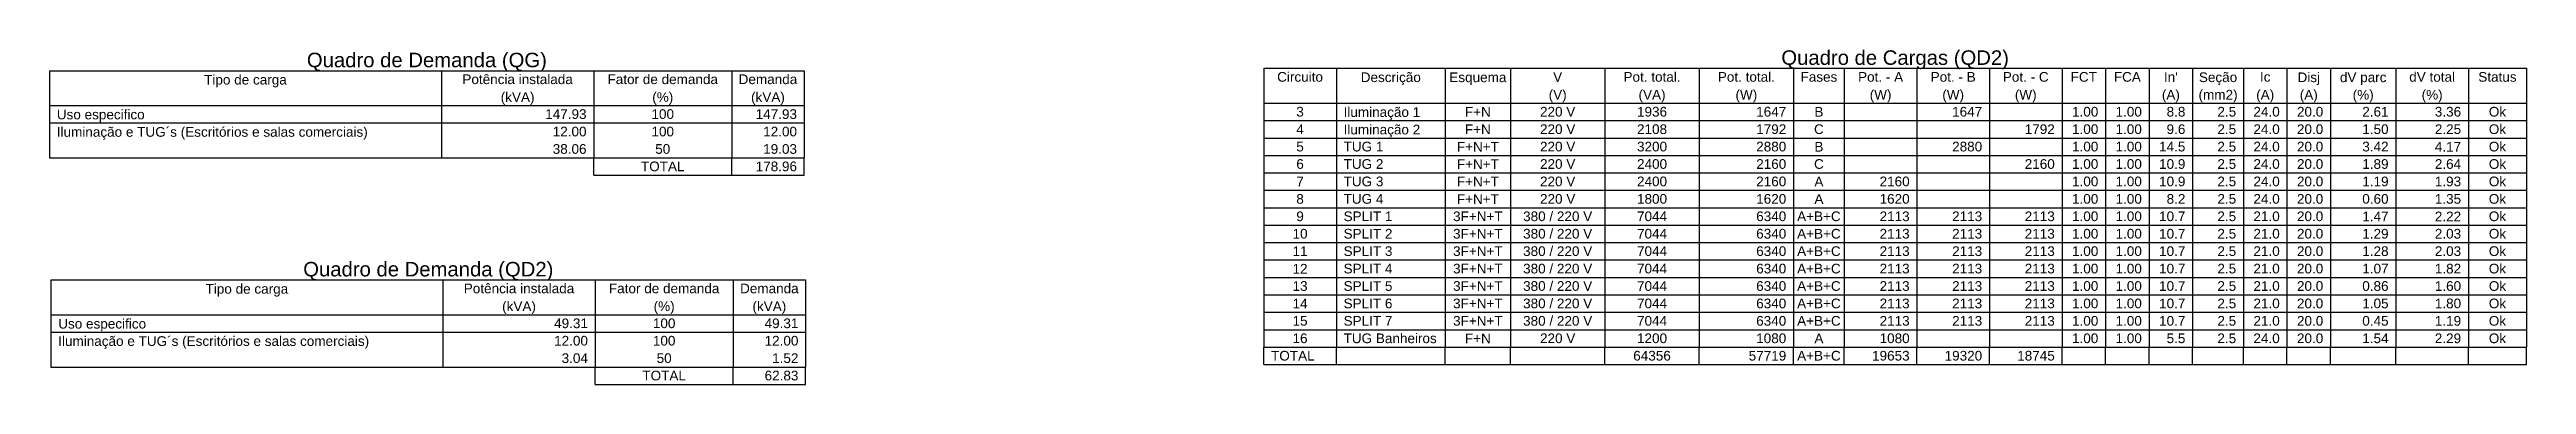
# Model space of a CAD drawing. Extents: x -47 to 87, y -70 to 0.
# Drawn here: x 9 to 63.2, y -15.4 to -8.1 of the extents above; entities that cross this region are included whole.
import ezdxf

# ---------------------------------------------------------------- set-up
doc = ezdxf.new("R2010")
doc.units = 0
doc.header["$MEASUREMENT"] = 0
for name, color, linetype in [('DI-LINHAS_DO_QUADRO', 1, 'CONTINUOUS'), ('DI-TEXTOS_DO_QUADRO', 7, 'CONTINUOUS'), ('DI-TÍTULO_DO_QUADRO', 1, 'CONTINUOUS')]:
    doc.layers.add(name, color=color, linetype=linetype)
doc.styles.add('ARIAL', font='')
doc.styles.get('ARIAL').set_extended_font_data('Arial')

msp = doc.modelspace()

# ---------------------------------------------------------------- texts
at = {"layer": 'DI-TEXTOS_DO_QUADRO', "style": 'ARIAL'}
for s, insert, char_height, width, attachment_point in [('Tipo de carga', (13.265, -8.926), 0.2118, 3.30408, 8), ('Potência instalada', (19.222, -8.856), 0.2118, 4.57488, 8), ('Fator de demanda', (22.399, -8.856), 0.2118, 4.06656, 8), ('Demanda', (24.702, -8.856), 0.2118, 1.77912, 8), ('Circuito', (36.35, -8.804), 0.2118, 2.03328, 8), ('Descrição', (38.336, -8.874), 0.2118, 2.28744, 8), ('Esquema', (40.242, -8.874), 0.2118, 1.77912, 8), ('V', (41.989, -8.804), 0.212, 0.25416, 8), ('Pot. total.', (44.055, -8.804), 0.2118, 2.79576, 8), ('Pot. total.', (46.12, -8.804), 0.2118, 2.79576, 8), ('Fases', (47.708, -8.804), 0.2118, 1.2708, 8), ('Pot. - A', (49.058, -8.804), 0.2118, 2.03328, 8), ('Pot. - B', (50.647, -8.804), 0.2118, 2.03328, 8), ('Pot. - C', (52.235, -8.804), 0.2118, 2.03328, 8), ('FCT', (53.506, -8.804), 0.2118, 0.76248, 8), ('FCA', (54.459, -8.804), 0.2118, 0.76248, 8), ("In'", (55.412, -8.804), 0.2118, 0.76248, 8), ('Seção', (56.445, -8.874), 0.2118, 1.2708, 8), ('Ic', (57.477, -8.804), 0.2118, 0.50832, 8), ('Disj', (58.431, -8.874), 0.2118, 1.01664, 8), ('dV parc', (59.622, -8.874), 0.2118, 1.77912, 8), ('dV total', (61.131, -8.804), 0.2118, 2.03328, 8), ('Status', (62.561, -8.804), 0.2118, 1.52496, 8), ('(kVA)', (19.222, -9.307), 0.2118, 1.2708, 8), ('(%)', (22.399, -9.307), 0.2118, 0.76248, 8), ('(kVA)', (24.702, -9.307), 0.2118, 1.2708, 8), ('(V)', (41.989, -9.255), 0.2118, 0.76248, 8), ('(VA)', (44.055, -9.255), 0.2118, 1.01664, 8), ('(W)', (46.12, -9.255), 0.2118, 0.76248, 8), ('(W)', (49.058, -9.255), 0.2118, 0.76248, 8), ('(W)', (50.647, -9.255), 0.2118, 0.76248, 8), ('(W)', (52.235, -9.255), 0.2118, 0.76248, 8), ('(A)', (55.412, -9.255), 0.2118, 0.76248, 8), ('(mm2)', (56.445, -9.255), 0.2118, 1.2708, 8), ('(A)', (57.477, -9.255), 0.2118, 0.76248, 8), ('(A)', (58.431, -9.255), 0.2118, 0.76248, 8), ('(%)', (59.622, -9.255), 0.2118, 0.76248, 8), ('(%)', (61.131, -9.255), 0.2118, 0.76248, 8), ('Uso especifico', (9.135, -9.688), 0.2118, 3.55824, 7), ('147.93', (20.731, -9.618), 0.2118, 1.52496, 9), ('100', (22.399, -9.618), 0.2118, 0.76248, 8), ('147.93', (25.338, -9.618), 0.2118, 1.52496, 9), ('4', (36.35, -9.948), 0.212, 0.25416, 8), ('3', (36.35, -9.566), 0.212, 0.25416, 8), ('Iluminação 1', (37.303, -9.636), 0.2118, 3.04992, 7), ('Iluminação 2', (37.303, -10.018), 0.2118, 3.04992, 7), ('F+N', (40.242, -9.566), 0.2118, 0.76248, 8), ('F+N', (40.242, -9.948), 0.2118, 0.76248, 8), ('220 V', (41.989, -9.566), 0.2118, 1.2708, 8), ('220 V', (41.989, -9.948), 0.2118, 1.2708, 8), ('2108', (44.055, -9.948), 0.2118, 1.01664, 8), ('1936', (44.055, -9.566), 0.2118, 1.01664, 8), ('1647', (46.993, -9.566), 0.2118, 1.01664, 9), ('1792', (46.993, -9.948), 0.2118, 1.01664, 9), ('C', (47.708, -9.948), 0.212, 0.25416, 8), ('B', (47.708, -9.566), 0.212, 0.25416, 8), ('1647', (51.282, -9.566), 0.2118, 1.01664, 9), ('1792', (52.871, -9.948), 0.2118, 1.01664, 9), ('1.00', (53.824, -9.566), 0.2118, 1.01664, 9), ('1.00', (53.824, -9.948), 0.2118, 1.01664, 9), ('1.00', (54.777, -9.566), 0.2118, 1.01664, 9), ('1.00', (54.777, -9.948), 0.2118, 1.01664, 9), ('8.8', (55.73, -9.566), 0.2118, 0.76248, 9), ('9.6', (55.73, -9.948), 0.2118, 0.76248, 9), ('2.5', (56.842, -9.566), 0.2118, 0.76248, 9), ('2.5', (56.842, -9.948), 0.2118, 0.76248, 9), ('24.0', (57.795, -9.566), 0.2118, 1.01664, 9), ('24.0', (57.795, -9.948), 0.2118, 1.01664, 9), ('20.0', (58.748, -9.566), 0.2118, 1.01664, 9), ('20.0', (58.748, -9.948), 0.2118, 1.01664, 9), ('2.61', (60.178, -9.566), 0.2118, 1.01664, 9), ('1.50', (60.178, -9.948), 0.2118, 1.01664, 9), ('3.36', (61.766, -9.566), 0.2118, 1.01664, 9), ('2.25', (61.766, -9.948), 0.2118, 1.01664, 9), ('Ok', (62.561, -9.566), 0.2118, 0.50832, 8), ('Ok', (62.561, -9.948), 0.2118, 0.50832, 8), ('Iluminação e TUG´s (Escritórios e salas comerciais)', (9.135, -10.07), 0.2118, 12.96216, 7), ('38.06', (20.731, -10.381), 0.2118, 1.2708, 9), ('12.00', (20.731, -10), 0.2118, 1.2708, 9), ('100', (22.399, -10), 0.2118, 0.76248, 8), ('50', (22.399, -10.381), 0.2118, 0.50832, 8), ('12.00', (25.338, -10), 0.2118, 1.2708, 9), ('19.03', (25.338, -10.381), 0.2118, 1.2708, 9), ('5', (36.35, -10.329), 0.212, 0.25416, 8), ('TUG 1', (37.303, -10.329), 0.2118, 1.2708, 7), ('F+N+T', (40.242, -10.329), 0.2118, 1.2708, 8), ('220 V', (41.989, -10.329), 0.2118, 1.2708, 8), ('3200', (44.055, -10.329), 0.2118, 1.01664, 8), ('2880', (46.993, -10.329), 0.2118, 1.01664, 9), ('B', (47.708, -10.329), 0.212, 0.25416, 8), ('2880', (51.282, -10.329), 0.2118, 1.01664, 9), ('1.00', (53.824, -10.329), 0.2118, 1.01664, 9), ('1.00', (54.777, -10.329), 0.2118, 1.01664, 9), ('14.5', (55.73, -10.329), 0.2118, 1.01664, 9), ('2.5', (56.842, -10.329), 0.2118, 0.76248, 9), ('24.0', (57.795, -10.329), 0.2118, 1.01664, 9), ('20.0', (58.748, -10.329), 0.2118, 1.01664, 9), ('3.42', (60.178, -10.329), 0.2118, 1.01664, 9), ('4.17', (61.766, -10.329), 0.2118, 1.01664, 9), ('Ok', (62.561, -10.329), 0.2118, 0.50832, 8), ('TOTAL', (22.399, -10.762), 0.2118, 1.2708, 8), ('178.96', (25.338, -10.762), 0.2118, 1.52496, 9), ('6', (36.35, -10.71), 0.212, 0.25416, 8), ('TUG 2', (37.303, -10.71), 0.2118, 1.2708, 7), ('F+N+T', (40.242, -10.71), 0.2118, 1.2708, 8), ('220 V', (41.989, -10.71), 0.2118, 1.2708, 8), ('2400', (44.055, -10.71), 0.2118, 1.01664, 8), ('2160', (46.993, -10.71), 0.2118, 1.01664, 9), ('C', (47.708, -10.71), 0.212, 0.25416, 8), ('2160', (52.871, -10.71), 0.2118, 1.01664, 9), ('1.00', (53.824, -10.71), 0.2118, 1.01664, 9), ('1.00', (54.777, -10.71), 0.2118, 1.01664, 9), ('10.9', (55.73, -10.71), 0.2118, 1.01664, 9), ('2.5', (56.842, -10.71), 0.2118, 0.76248, 9), ('24.0', (57.795, -10.71), 0.2118, 1.01664, 9), ('20.0', (58.748, -10.71), 0.2118, 1.01664, 9), ('1.89', (60.178, -10.71), 0.2118, 1.01664, 9), ('2.64', (61.766, -10.71), 0.2118, 1.01664, 9), ('Ok', (62.561, -10.71), 0.2118, 0.50832, 8), ('8', (36.35, -11.473), 0.212, 0.25416, 8), ('7', (36.35, -11.091), 0.212, 0.25416, 8), ('TUG 3', (37.303, -11.091), 0.2118, 1.2708, 7), ('TUG 4', (37.303, -11.473), 0.2118, 1.2708, 7), ('F+N+T', (40.242, -11.091), 0.2118, 1.2708, 8), ('F+N+T', (40.242, -11.473), 0.2118, 1.2708, 8), ('220 V', (41.989, -11.091), 0.2118, 1.2708, 8), ('220 V', (41.989, -11.473), 0.2118, 1.2708, 8), ('2400', (44.055, -11.091), 0.2118, 1.01664, 8), ('1800', (44.055, -11.473), 0.2118, 1.01664, 8), ('2160', (46.993, -11.091), 0.2118, 1.01664, 9), ('1620', (46.993, -11.473), 0.2118, 1.01664, 9), ('A', (47.708, -11.091), 0.212, 0.25416, 8), ('A', (47.708, -11.473), 0.212, 0.25416, 8), ('2160', (49.694, -11.091), 0.2118, 1.01664, 9), ('1620', (49.694, -11.473), 0.2118, 1.01664, 9), ('1.00', (53.824, -11.091), 0.2118, 1.01664, 9), ('1.00', (53.824, -11.473), 0.2118, 1.01664, 9), ('1.00', (54.777, -11.091), 0.2118, 1.01664, 9), ('1.00', (54.777, -11.473), 0.2118, 1.01664, 9), ('10.9', (55.73, -11.091), 0.2118, 1.01664, 9), ('8.2', (55.73, -11.473), 0.2118, 0.76248, 9), ('2.5', (56.842, -11.091), 0.2118, 0.76248, 9), ('2.5', (56.842, -11.473), 0.2118, 0.76248, 9), ('24.0', (57.795, -11.091), 0.2118, 1.01664, 9), ('24.0', (57.795, -11.473), 0.2118, 1.01664, 9), ('20.0', (58.748, -11.091), 0.2118, 1.01664, 9), ('20.0', (58.748, -11.473), 0.2118, 1.01664, 9), ('0.60', (60.178, -11.473), 0.2118, 1.01664, 9), ('1.19', (60.178, -11.091), 0.2118, 1.01664, 9), ('1.93', (61.766, -11.091), 0.2118, 1.01664, 9), ('1.35', (61.766, -11.473), 0.2118, 1.01664, 9), ('Ok', (62.561, -11.091), 0.2118, 0.50832, 8), ('Ok', (62.561, -11.473), 0.2118, 0.50832, 8), ('9', (36.35, -11.854), 0.212, 0.25416, 8), ('SPLIT 1', (37.303, -11.854), 0.2118, 1.77912, 7), ('3F+N+T', (40.242, -11.854), 0.2118, 1.52496, 8), ('380 / 220 V', (41.989, -11.854), 0.2118, 2.79576, 8), ('7044', (44.055, -11.854), 0.2118, 1.01664, 8), ('6340', (46.993, -11.854), 0.2118, 1.01664, 9), ('A+B+C', (47.708, -11.854), 0.2118, 1.2708, 8), ('2113', (49.694, -11.854), 0.2118, 1.01664, 9), ('2113', (51.282, -11.854), 0.2118, 1.01664, 9), ('2113', (52.871, -11.854), 0.2118, 1.01664, 9), ('1.00', (53.824, -11.854), 0.2118, 1.01664, 9), ('1.00', (54.777, -11.854), 0.2118, 1.01664, 9), ('10.7', (55.73, -11.854), 0.2118, 1.01664, 9), ('2.5', (56.842, -11.854), 0.2118, 0.76248, 9), ('21.0', (57.795, -11.854), 0.2118, 1.01664, 9), ('20.0', (58.748, -11.854), 0.2118, 1.01664, 9), ('1.47', (60.178, -11.854), 0.2118, 1.01664, 9), ('2.22', (61.766, -11.854), 0.2118, 1.01664, 9), ('Ok', (62.561, -11.854), 0.2118, 0.50832, 8), ('10', (36.35, -12.235), 0.2118, 0.50832, 8), ('11', (36.35, -12.616), 0.2118, 0.50832, 8), ('SPLIT 2', (37.303, -12.235), 0.2118, 1.77912, 7), ('SPLIT 3', (37.303, -12.616), 0.2118, 1.77912, 7), ('3F+N+T', (40.242, -12.235), 0.2118, 1.52496, 8), ('3F+N+T', (40.242, -12.616), 0.2118, 1.52496, 8), ('380 / 220 V', (41.989, -12.235), 0.2118, 2.79576, 8), ('380 / 220 V', (41.989, -12.616), 0.2118, 2.79576, 8), ('7044', (44.055, -12.235), 0.2118, 1.01664, 8), ('7044', (44.055, -12.616), 0.2118, 1.01664, 8), ('6340', (46.993, -12.235), 0.2118, 1.01664, 9), ('6340', (46.993, -12.616), 0.2118, 1.01664, 9), ('A+B+C', (47.708, -12.235), 0.2118, 1.2708, 8), ('A+B+C', (47.708, -12.616), 0.2118, 1.2708, 8), ('2113', (49.694, -12.235), 0.2118, 1.01664, 9), ('2113', (49.694, -12.616), 0.2118, 1.01664, 9), ('2113', (51.282, -12.235), 0.2118, 1.01664, 9), ('2113', (51.282, -12.616), 0.2118, 1.01664, 9), ('2113', (52.871, -12.235), 0.2118, 1.01664, 9), ('2113', (52.871, -12.616), 0.2118, 1.01664, 9), ('1.00', (53.824, -12.235), 0.2118, 1.01664, 9), ('1.00', (53.824, -12.616), 0.2118, 1.01664, 9), ('1.00', (54.777, -12.235), 0.2118, 1.01664, 9), ('1.00', (54.777, -12.616), 0.2118, 1.01664, 9), ('10.7', (55.73, -12.235), 0.2118, 1.01664, 9), ('10.7', (55.73, -12.616), 0.2118, 1.01664, 9), ('2.5', (56.842, -12.235), 0.2118, 0.76248, 9), ('2.5', (56.842, -12.616), 0.2118, 0.76248, 9), ('21.0', (57.795, -12.235), 0.2118, 1.01664, 9), ('21.0', (57.795, -12.616), 0.2118, 1.01664, 9), ('20.0', (58.748, -12.235), 0.2118, 1.01664, 9), ('20.0', (58.748, -12.616), 0.2118, 1.01664, 9), ('1.29', (60.178, -12.235), 0.2118, 1.01664, 9), ('1.28', (60.178, -12.616), 0.2118, 1.01664, 9), ('2.03', (61.766, -12.235), 0.2118, 1.01664, 9), ('2.03', (61.766, -12.616), 0.2118, 1.01664, 9), ('Ok', (62.561, -12.235), 0.2118, 0.50832, 8), ('Ok', (62.561, -12.616), 0.2118, 0.50832, 8), ('12', (36.35, -12.998), 0.2118, 0.50832, 8), ('SPLIT 4', (37.303, -12.998), 0.2118, 1.77912, 7), ('3F+N+T', (40.242, -12.998), 0.2118, 1.52496, 8), ('380 / 220 V', (41.989, -12.998), 0.2118, 2.79576, 8), ('7044', (44.055, -12.998), 0.2118, 1.01664, 8), ('6340', (46.993, -12.998), 0.2118, 1.01664, 9), ('A+B+C', (47.708, -12.998), 0.2118, 1.2708, 8), ('2113', (49.694, -12.998), 0.2118, 1.01664, 9), ('2113', (51.282, -12.998), 0.2118, 1.01664, 9), ('2113', (52.871, -12.998), 0.2118, 1.01664, 9), ('1.00', (53.824, -12.998), 0.2118, 1.01664, 9), ('1.00', (54.777, -12.998), 0.2118, 1.01664, 9), ('10.7', (55.73, -12.998), 0.2118, 1.01664, 9), ('2.5', (56.842, -12.998), 0.2118, 0.76248, 9), ('21.0', (57.795, -12.998), 0.2118, 1.01664, 9), ('20.0', (58.748, -12.998), 0.2118, 1.01664, 9), ('1.07', (60.178, -12.998), 0.2118, 1.01664, 9), ('1.82', (61.766, -12.998), 0.2118, 1.01664, 9), ('Ok', (62.561, -12.998), 0.2118, 0.50832, 8), ('Tipo de carga', (13.296, -13.502), 0.2118, 3.30408, 8), ('Potência instalada', (19.253, -13.432), 0.2118, 4.57488, 8), ('Fator de demanda', (22.43, -13.432), 0.2118, 4.06656, 8), ('Demanda', (24.733, -13.432), 0.2118, 1.77912, 8), ('13', (36.35, -13.379), 0.2118, 0.50832, 8), ('14', (36.35, -13.76), 0.2118, 0.50832, 8), ('SPLIT 5', (37.303, -13.379), 0.2118, 1.77912, 7), ('SPLIT 6', (37.303, -13.76), 0.2118, 1.77912, 7), ('3F+N+T', (40.242, -13.379), 0.2118, 1.52496, 8), ('3F+N+T', (40.242, -13.76), 0.2118, 1.52496, 8), ('380 / 220 V', (41.989, -13.379), 0.2118, 2.79576, 8), ('380 / 220 V', (41.989, -13.76), 0.2118, 2.79576, 8), ('7044', (44.055, -13.379), 0.2118, 1.01664, 8), ('7044', (44.055, -13.76), 0.2118, 1.01664, 8), ('6340', (46.993, -13.379), 0.2118, 1.01664, 9), ('6340', (46.993, -13.76), 0.2118, 1.01664, 9), ('A+B+C', (47.708, -13.379), 0.2118, 1.2708, 8), ('A+B+C', (47.708, -13.76), 0.2118, 1.2708, 8), ('2113', (49.694, -13.379), 0.2118, 1.01664, 9), ('2113', (49.694, -13.76), 0.2118, 1.01664, 9), ('2113', (51.282, -13.379), 0.2118, 1.01664, 9), ('2113', (51.282, -13.76), 0.2118, 1.01664, 9), ('2113', (52.871, -13.379), 0.2118, 1.01664, 9), ('2113', (52.871, -13.76), 0.2118, 1.01664, 9), ('1.00', (53.824, -13.379), 0.2118, 1.01664, 9), ('1.00', (53.824, -13.76), 0.2118, 1.01664, 9), ('1.00', (54.777, -13.379), 0.2118, 1.01664, 9), ('1.00', (54.777, -13.76), 0.2118, 1.01664, 9), ('10.7', (55.73, -13.379), 0.2118, 1.01664, 9), ('10.7', (55.73, -13.76), 0.2118, 1.01664, 9), ('2.5', (56.842, -13.379), 0.2118, 0.76248, 9), ('2.5', (56.842, -13.76), 0.2118, 0.76248, 9), ('21.0', (57.795, -13.379), 0.2118, 1.01664, 9), ('21.0', (57.795, -13.76), 0.2118, 1.01664, 9), ('20.0', (58.748, -13.379), 0.2118, 1.01664, 9), ('20.0', (58.748, -13.76), 0.2118, 1.01664, 9), ('0.86', (60.178, -13.379), 0.2118, 1.01664, 9), ('1.05', (60.178, -13.76), 0.2118, 1.01664, 9), ('1.60', (61.766, -13.379), 0.2118, 1.01664, 9), ('1.80', (61.766, -13.76), 0.2118, 1.01664, 9), ('Ok', (62.561, -13.379), 0.2118, 0.50832, 8), ('Ok', (62.561, -13.76), 0.2118, 0.50832, 8), ('Uso especifico', (9.166, -14.265), 0.2118, 3.55824, 7), ('(kVA)', (19.253, -13.883), 0.2118, 1.2708, 8), ('49.31', (20.762, -14.195), 0.2118, 1.2708, 9), ('100', (22.43, -14.195), 0.2118, 0.76248, 8), ('(%)', (22.43, -13.883), 0.2118, 0.76248, 8), ('(kVA)', (24.733, -13.883), 0.2118, 1.2708, 8), ('49.31', (25.369, -14.195), 0.2118, 1.2708, 9), ('15', (36.35, -14.141), 0.2118, 0.50832, 8), ('SPLIT 7', (37.303, -14.141), 0.2118, 1.77912, 7), ('3F+N+T', (40.242, -14.141), 0.2118, 1.52496, 8), ('380 / 220 V', (41.989, -14.141), 0.2118, 2.79576, 8), ('7044', (44.055, -14.141), 0.2118, 1.01664, 8), ('6340', (46.993, -14.141), 0.2118, 1.01664, 9), ('A+B+C', (47.708, -14.141), 0.2118, 1.2708, 8), ('2113', (49.694, -14.141), 0.2118, 1.01664, 9), ('2113', (51.282, -14.141), 0.2118, 1.01664, 9), ('2113', (52.871, -14.141), 0.2118, 1.01664, 9), ('1.00', (53.824, -14.141), 0.2118, 1.01664, 9), ('1.00', (54.777, -14.141), 0.2118, 1.01664, 9), ('10.7', (55.73, -14.141), 0.2118, 1.01664, 9), ('2.5', (56.842, -14.141), 0.2118, 0.76248, 9), ('21.0', (57.795, -14.141), 0.2118, 1.01664, 9), ('20.0', (58.748, -14.141), 0.2118, 1.01664, 9), ('0.45', (60.178, -14.141), 0.2118, 1.01664, 9), ('1.19', (61.766, -14.141), 0.2118, 1.01664, 9), ('Ok', (62.561, -14.141), 0.2118, 0.50832, 8), ('Iluminação e TUG´s (Escritórios e salas comerciais)', (9.166, -14.646), 0.2118, 12.96216, 7), ('12.00', (20.762, -14.576), 0.2118, 1.2708, 9), ('100', (22.43, -14.576), 0.2118, 0.76248, 8), ('12.00', (25.369, -14.576), 0.2118, 1.2708, 9), ('16', (36.35, -14.523), 0.2118, 0.50832, 8), ('TUG Banheiros', (37.303, -14.523), 0.2118, 3.30408, 7), ('F+N', (40.242, -14.523), 0.2118, 0.76248, 8), ('220 V', (41.989, -14.523), 0.2118, 1.2708, 8), ('1200', (44.055, -14.523), 0.2118, 1.01664, 8), ('1080', (46.993, -14.523), 0.2118, 1.01664, 9), ('A', (47.708, -14.523), 0.212, 0.25416, 8), ('1080', (49.694, -14.523), 0.2118, 1.01664, 9), ('1.00', (53.824, -14.523), 0.2118, 1.01664, 9), ('1.00', (54.777, -14.523), 0.2118, 1.01664, 9), ('5.5', (55.73, -14.523), 0.2118, 0.76248, 9), ('2.5', (56.842, -14.523), 0.2118, 0.76248, 9), ('24.0', (57.795, -14.523), 0.2118, 1.01664, 9), ('20.0', (58.748, -14.523), 0.2118, 1.01664, 9), ('1.54', (60.178, -14.523), 0.2118, 1.01664, 9), ('2.29', (61.766, -14.523), 0.2118, 1.01664, 9), ('Ok', (62.561, -14.523), 0.2118, 0.50832, 8), ('3.04', (20.762, -14.957), 0.2118, 1.01664, 9), ('TOTAL', (22.43, -15.338), 0.2118, 1.2708, 8), ('50', (22.43, -14.957), 0.2118, 0.50832, 8), ('62.83', (25.369, -15.338), 0.2118, 1.2708, 9), ('1.52', (25.369, -14.957), 0.2118, 1.01664, 9), ('TOTAL', (35.715, -14.904), 0.2118, 1.2708, 7), ('64356', (44.055, -14.904), 0.2118, 1.2708, 8), ('57719', (46.993, -14.904), 0.2118, 1.2708, 9), ('A+B+C', (47.708, -14.904), 0.2118, 1.2708, 8), ('19653', (49.694, -14.904), 0.2118, 1.2708, 9), ('19320', (51.282, -14.904), 0.2118, 1.2708, 9), ('18745', (52.871, -14.904), 0.2118, 1.2708, 9)]:
    msp.add_mtext(s, dxfattribs=dict(at, insert=insert, char_height=char_height, width=width, attachment_point=attachment_point))
at = {"layer": 'DI-TÍTULO_DO_QUADRO', "char_height": 0.3177, "attachment_point": 8, "style": 'ARIAL'}
for s, insert, width in [('Quadro de Cargas (QD2)', (49.376, -8.528), 8.38728), ('Quadro de Demanda (QG)', (17.236, -8.58), 8.38728), ('Quadro de Demanda (QD2)', (17.267, -13.156), 8.76852)]:
    msp.add_mtext(s, dxfattribs=dict(at, insert=insert, width=width))

# ---------------------------------------------------------------- linework, layer by layer
at = {"layer": 'DI-LINHAS_DO_QUADRO', "linetype": 'CONTINUOUS'}
for p, q in [((8.976, -8.56), (25.496, -8.56)), ((8.976, -8.56), (8.976, -10.466)), ((17.554, -8.56), (17.554, -10.466)), ((20.89, -8.56), (20.89, -10.466)), ((23.908, -8.56), (23.908, -10.466)), ((25.496, -8.56), (25.496, -10.466)), ((35.556, -8.508), (63.196, -8.508)), ((35.556, -8.508), (35.556, -14.607)), ((37.145, -8.508), (37.145, -14.607)), ((39.527, -8.508), (39.527, -14.607)), ((40.957, -8.508), (40.957, -14.607)), ((43.022, -8.508), (43.022, -14.607)), ((45.087, -8.508), (45.087, -14.607)), ((47.152, -8.508), (47.152, -14.607)), ((48.264, -8.508), (48.264, -14.607)), ((49.853, -8.508), (49.853, -14.607)), ((51.441, -8.508), (51.441, -14.607)), ((53.03, -8.508), (53.03, -14.607)), ((53.983, -8.508), (53.983, -14.607)), ((54.936, -8.508), (54.936, -14.607)), ((55.889, -8.508), (55.889, -14.607)), ((57.001, -8.508), (57.001, -14.607)), ((57.954, -8.508), (57.954, -14.607)), ((58.907, -8.508), (58.907, -14.607)), ((60.337, -8.508), (60.337, -14.607)), ((61.925, -8.508), (61.925, -14.607)), ((63.196, -8.508), (63.196, -14.607)), ((8.976, -9.322), (25.496, -9.322)), ((8.976, -9.703), (25.496, -9.703)), ((35.556, -9.27), (63.196, -9.27)), ((35.556, -9.651), (63.196, -9.651)), ((35.556, -10.033), (63.196, -10.033)), ((8.976, -10.466), (25.496, -10.466)), ((20.89, -10.847), (20.89, -10.466)), ((23.908, -10.847), (23.908, -10.466)), ((25.496, -10.847), (25.496, -10.466)), ((35.556, -10.414), (63.196, -10.414)), ((35.556, -10.795), (63.196, -10.795)), ((20.89, -10.847), (25.496, -10.847)), ((35.556, -11.176), (63.196, -11.176)), ((35.556, -11.557), (63.196, -11.557)), ((35.556, -11.939), (63.196, -11.939)), ((35.556, -12.32), (63.196, -12.32)), ((35.556, -12.701), (63.196, -12.701)), ((9.007, -13.136), (25.527, -13.136)), ((9.007, -13.136), (9.007, -15.042)), ((17.585, -13.136), (17.585, -15.042)), ((20.921, -13.136), (20.921, -15.042)), ((23.939, -13.136), (23.939, -15.042)), ((25.527, -13.136), (25.527, -15.042)), ((35.556, -13.082), (63.196, -13.082)), ((35.556, -13.464), (63.196, -13.464)), ((9.007, -13.898), (25.527, -13.898)), ((35.556, -13.845), (63.196, -13.845)), ((9.007, -14.28), (25.527, -14.28)), ((35.556, -14.226), (63.196, -14.226)), ((35.556, -14.607), (63.196, -14.607)), ((35.556, -14.989), (35.556, -14.607)), ((35.556, -14.989), (35.556, -14.607)), ((37.145, -14.989), (37.145, -14.607)), ((39.527, -14.989), (39.527, -14.607)), ((40.957, -14.989), (40.957, -14.607)), ((43.022, -14.989), (43.022, -14.607)), ((45.087, -14.989), (45.087, -14.607)), ((47.152, -14.989), (47.152, -14.607)), ((48.264, -14.989), (48.264, -14.607)), ((49.853, -14.989), (49.853, -14.607)), ((51.441, -14.989), (51.441, -14.607)), ((53.03, -14.989), (53.03, -14.607)), ((53.983, -14.989), (53.983, -14.607)), ((54.936, -14.989), (54.936, -14.607)), ((55.889, -14.989), (55.889, -14.607)), ((57.001, -14.989), (57.001, -14.607)), ((57.954, -14.989), (57.954, -14.607)), ((58.907, -14.989), (58.907, -14.607)), ((60.337, -14.989), (60.337, -14.607)), ((61.925, -14.989), (61.925, -14.607)), ((63.196, -14.989), (63.196, -14.607)), ((9.007, -15.042), (25.527, -15.042)), ((20.921, -15.423), (20.921, -15.042)), ((23.939, -15.423), (23.939, -15.042)), ((25.527, -15.423), (25.527, -15.042)), ((35.556, -14.989), (63.196, -14.989)), ((20.921, -15.423), (25.527, -15.423))]:
    msp.add_line(p, q, dxfattribs=at)

msp.set_redraw_order([(e.dxf.handle, doc.entitydb.next_handle()) for e in msp.query("TEXT MTEXT ATTDEF DIMENSION ARC_DIMENSION")])  # texts and dimensions are drawn at this point

doc.saveas('drawing.dxf')
